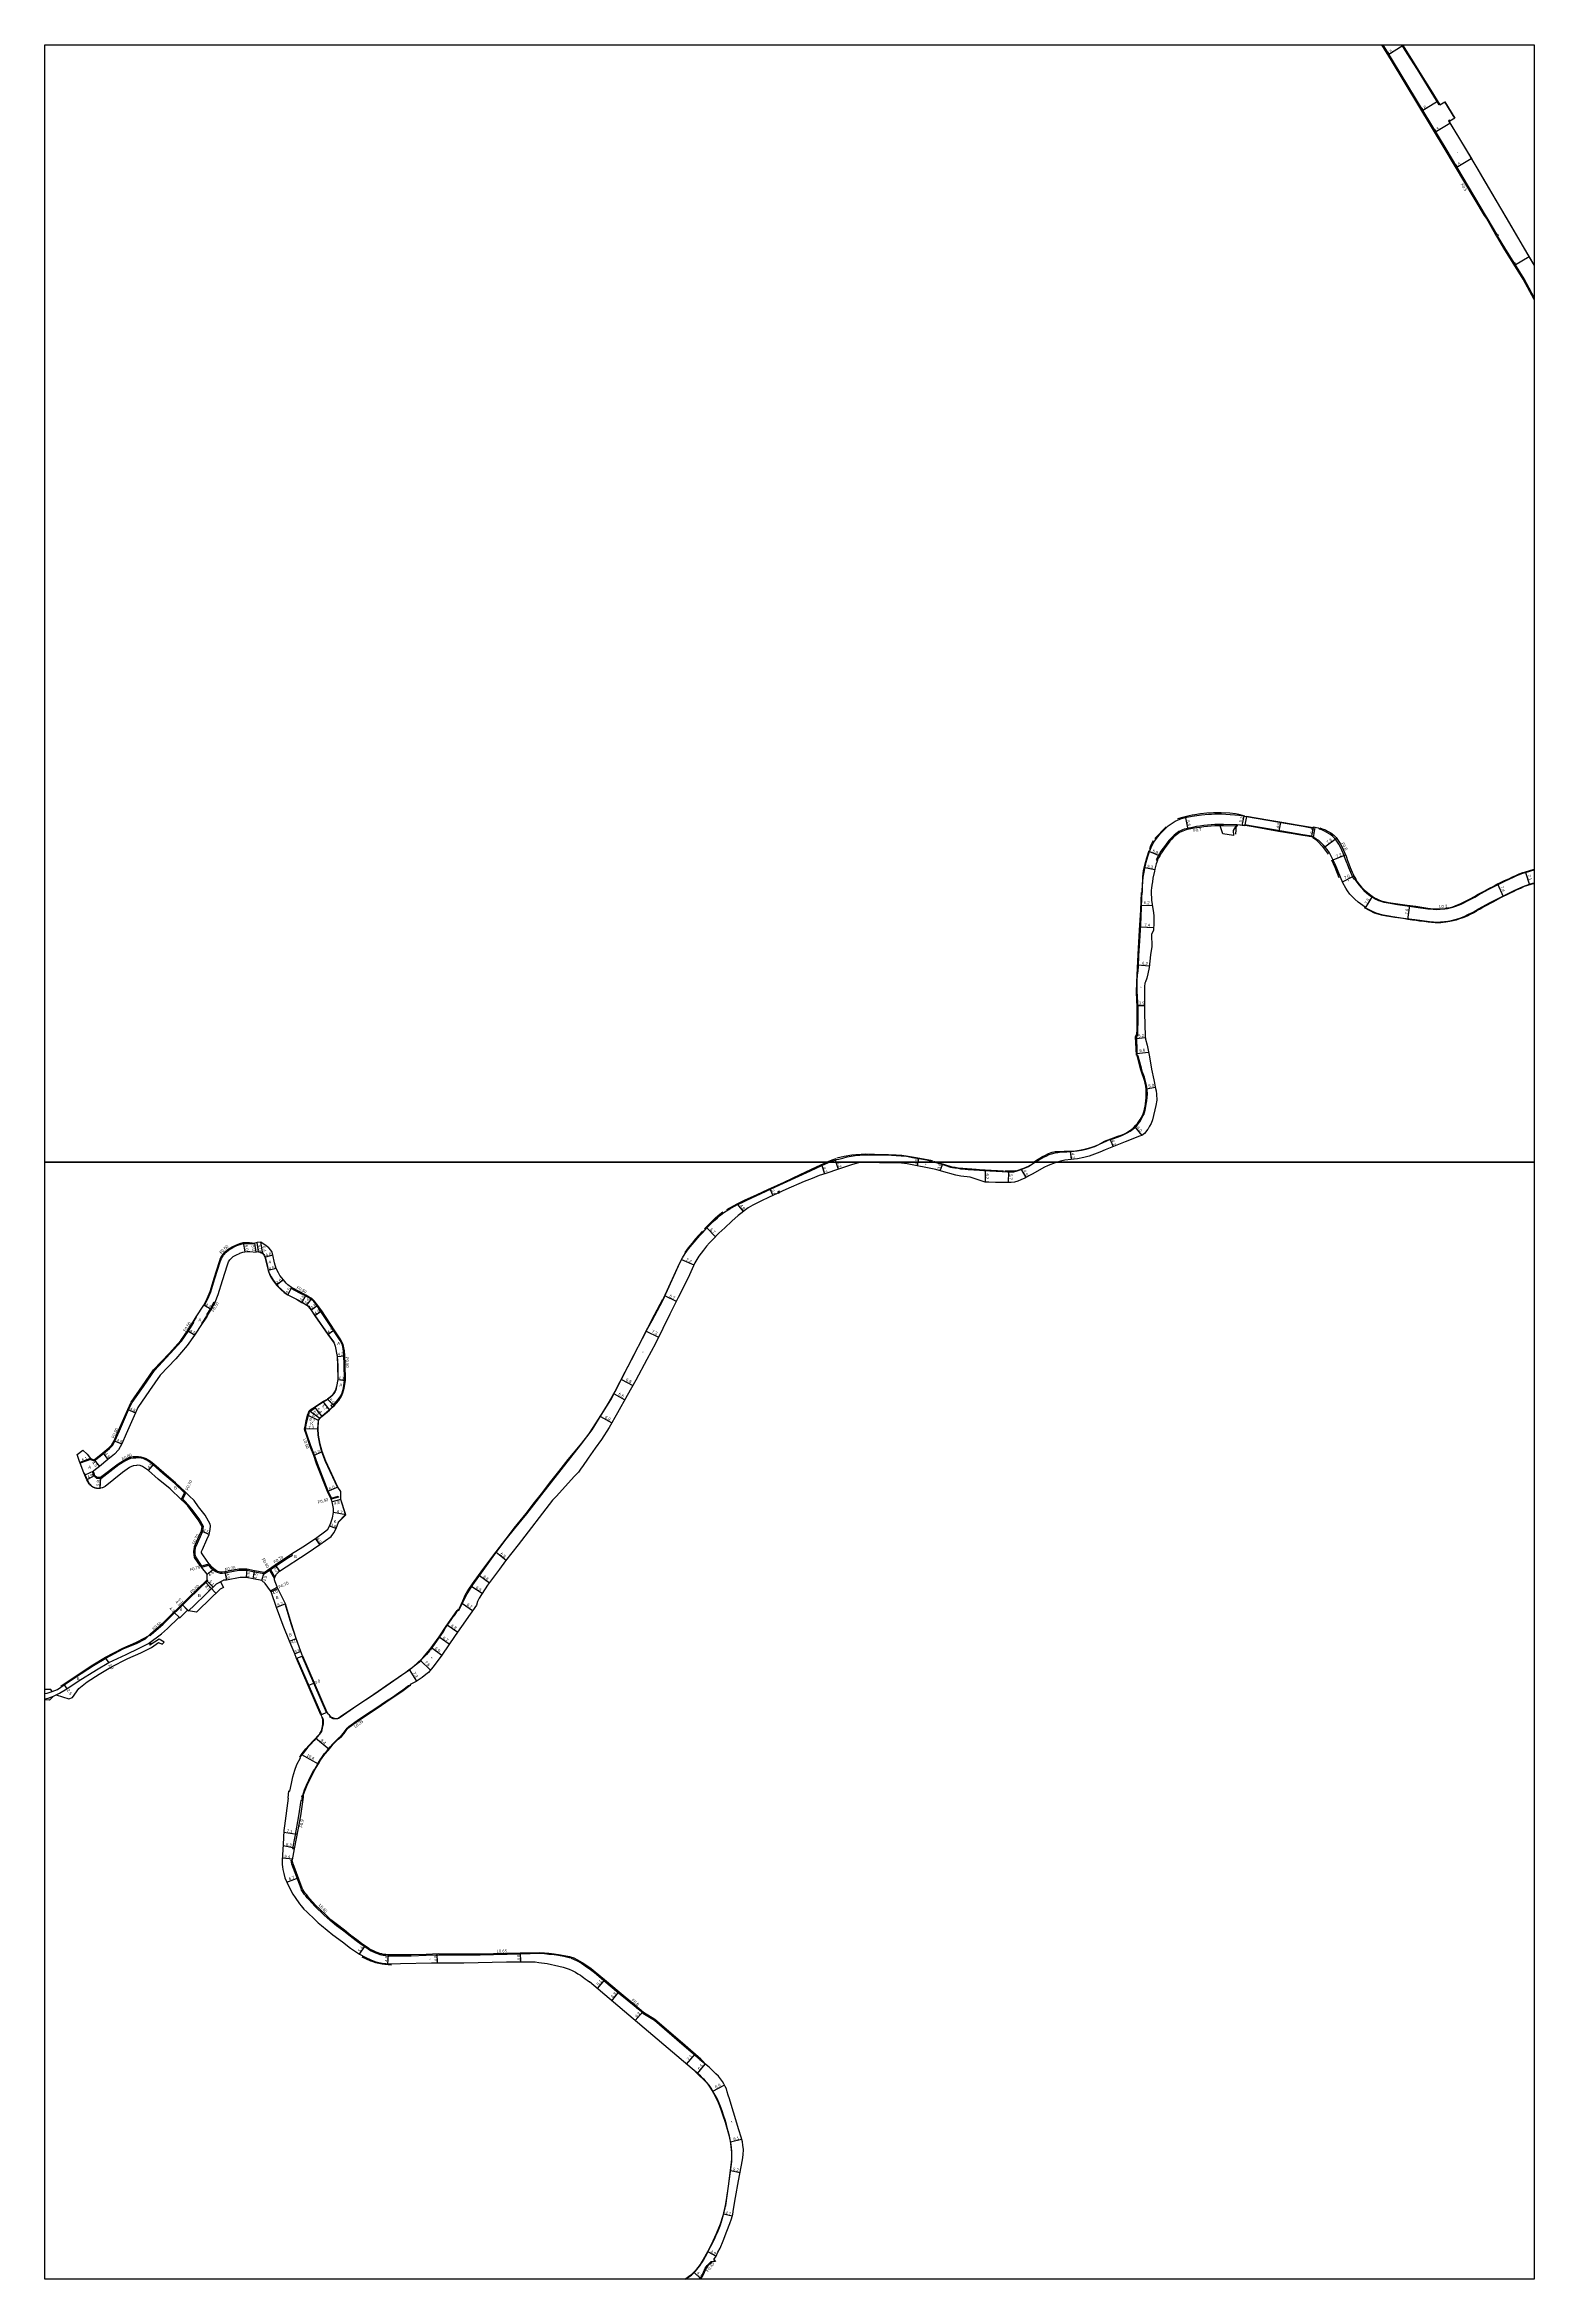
# Model space of a CAD drawing. Header units: metres. Extents: x -24000 to -20800, y -105000 to -102000.
# Drawn here: x -24000 to -23200, y -105000 to -103800 of the extents above; entities that cross this region are included whole.
import ezdxf

# ---------------------------------------------------------------- set-up
doc = ezdxf.new("R2010")
doc.units = ezdxf.units.M
doc.header["$LTSCALE"] = 2.5
for name, color, linetype in [('その他', 7, 'Continuous'), ('側溝・桝', 7, 'Continuous'), ('図郭', 7, 'Continuous'), ('幅員', 7, 'Continuous'), ('歩道・分離帯・安全施設', 7, 'Continuous'), ('舗装', 7, 'Continuous'), ('道路', 7, 'Continuous')]:
    doc.layers.add(name, color=color, linetype=linetype)
doc.styles.get("Standard").update_dxf_attribs({"font": ''})
doc.styles.add('YOKO_DECO', font='')
doc.styles.get('Standard').set_extended_font_data('@MS PGothic')
doc.styles.get('YOKO_DECO').set_extended_font_data('MS PGothic')

msp = doc.modelspace()

# ---------------------------------------------------------------- linework, layer by layer
at = {"layer": 'その他'}
for points in [[(-23905.5, -104625.5), (-23904, -104628.5), (-23905.7, -104629.4), (-23917.2, -104640.4), (-23918.5, -104641.8), (-23922.7, -104641.1)], [(-23993.9, -104686.2), (-23987.1, -104688.2), (-23985, -104687.5), (-23981.6, -104682.8), (-23977.1, -104679.2), (-23970.8, -104675.1), (-23964.4, -104671.3), (-23955.4, -104666.6), (-23948.4, -104663.5), (-23942.7, -104660.7), (-23938.8, -104658.1), (-23936.9, -104658.9), (-23935.9, -104657.9), (-23938.6, -104656.2), (-23943.5, -104659.5), (-23942.9, -104657.5)], [(-23990.9, -104681.7), (-23991.2, -104681.3), (-23989.8, -104680.4), (-23983.7, -104676.2), (-23974.1, -104670), (-23967.4, -104665.9), (-23958, -104661.1), (-23951, -104658), (-23946.2, -104655.6), (-23943.8, -104654.1)], [(-23995.9, -104684.4), (-23996.7, -104683.2), (-24000, -104683.2)], [(-23995.2, -104686.9), (-23997.4, -104689), (-23999, -104688.8), (-24000, -104689)]]:
    msp.add_lwpolyline(points, dxfattribs=at)
at = {"layer": '側溝・桝'}
for points in [[(-23220.1, -103901.8), (-23225.3, -103892.9), (-23226.2, -103891.5), (-23247.4, -103856), (-23276.2, -103808.3), (-23281.2, -103800)], [(-23200, -103935.8), (-23205.4, -103925.8), (-23215.8, -103909), (-23219.7, -103902.6)], [(-23359.6, -104219), (-23366.9, -104218.7), (-23369, -104218.7), (-23371.5, -104218.8), (-23373.6, -104219), (-23375.6, -104219.1), (-23377.5, -104219.3), (-23379.6, -104219.6), (-23381.5, -104219.9), (-23383.6, -104220.3), (-23385.6, -104220.7), (-23387, -104221), (-23388, -104221.3), (-23389, -104221.6), (-23390, -104222.1), (-23390.9, -104222.6), (-23391.8, -104223.2), (-23392.6, -104223.8), (-23393.4, -104224.4), (-23394.1, -104225.2), (-23395.2, -104226.2), (-23396.2, -104227.3), (-23397.8, -104229.3), (-23399.3, -104231.4), (-23400.5, -104233.1), (-23401.3, -104234.4), (-23401.8, -104235.2), (-23402.4, -104236.3), (-23403.1, -104237.7), (-23402.5, -104238)], [(-23360.3, -104219.6), (-23366.9, -104219.4), (-23368.7, -104219.4)], [(-23297, -104247.7), (-23297.4, -104247), (-23297.9, -104246.1), (-23298.6, -104244.6), (-23299.6, -104242.1), (-23300.4, -104240.1), (-23300.7, -104239.3), (-23301.1, -104238.4), (-23301.9, -104236.1), (-23302.6, -104234.1), (-23303.3, -104232.5), (-23304, -104230.9), (-23304.9, -104229.3), (-23306, -104227.8), (-23307.1, -104226.3), (-23308.3, -104225.1), (-23309.8, -104223.9), (-23311.4, -104223), (-23312.6, -104222.4), (-23314.2, -104221.7), (-23315.4, -104221.3), (-23315.3, -104220.9)], [(-23296.3, -104248.3), (-23295.3, -104249.8), (-23294.1, -104251.4), (-23293, -104252.6), (-23291.5, -104254.2), (-23288.9, -104256.5), (-23287.3, -104257.6), (-23286, -104258.3), (-23285.1, -104258.8), (-23283.6, -104259.5), (-23282.4, -104260), (-23280.8, -104260.4), (-23278.4, -104260.9), (-23273.4, -104261.7), (-23268.2, -104262.4), (-23263.6, -104263.1), (-23257.2, -104264), (-23254.4, -104264.3), (-23252.6, -104264.4), (-23250.5, -104264.3), (-23248, -104264.1), (-23246.6, -104263.9), (-23245.2, -104263.6), (-23243.7, -104263.2), (-23242.1, -104262.7), (-23240.2, -104261.9), (-23239.2, -104261.5), (-23234.4, -104259), (-23232, -104257.7), (-23229.9, -104256.5), (-23226.8, -104254.8), (-23224, -104253.3), (-23221.6, -104252.1), (-23220.2, -104251.3), (-23217.6, -104250), (-23215.9, -104249.2), (-23213.2, -104248), (-23211.6, -104247.2), (-23209.8, -104246.4), (-23207.9, -104245.6), (-23206.1, -104244.9), (-23204.7, -104244.5), (-23200, -104243.1)], [(-23914.2, -104477.1), (-23912.3, -104473.5), (-23910.7, -104469.8), (-23908.6, -104462.5), (-23905.8, -104453.6), (-23905.1, -104451.9), (-23904.2, -104450.3), (-23903.9, -104450), (-23902.6, -104448.5), (-23901.1, -104447.2), (-23899, -104445.9), (-23896.8, -104444.9), (-23894.4, -104444.1), (-23893.4, -104443.8), (-23890.1, -104443.8), (-23887.1, -104444)], [(-23887.1, -104444), (-23887.2, -104443.5)], [(-23867.6, -104467.9), (-23867.4, -104467.4)], [(-23840.3, -104497.8), (-23841.4, -104495.8), (-23844.9, -104490.5), (-23851.7, -104480.2), (-23853.7, -104477.3), (-23855.5, -104474.9), (-23856.8, -104473.7), (-23858.1, -104473), (-23859.9, -104471.9), (-23862.9, -104470.4), (-23867.6, -104467.9)], [(-23914.2, -104477.1), (-23914.6, -104476.8)], [(-23913, -104482.1), (-23911, -104478.9), (-23908.9, -104475.1)], [(-23913, -104482.1), (-23912.6, -104482.4)], [(-23908.9, -104475.1), (-23908.5, -104475.3)], [(-23953.1, -104529.2), (-23947, -104520.5), (-23941.1, -104511.9), (-23932.6, -104502.9), (-23926.5, -104496.2), (-23922.9, -104491), (-23919.9, -104486.1)], [(-23919.9, -104486.1), (-23920.3, -104485.8)], [(-23844.9, -104530.6), (-23842.5, -104527.8), (-23841, -104525.5), (-23840.3, -104523.9), (-23839.6, -104521.4), (-23838.9, -104517.4), (-23839.2, -104508.4), (-23839.3, -104504.2), (-23839.5, -104501.5)], [(-23839.5, -104501.5), (-23839.9, -104499), (-23840.3, -104497.8)], [(-23955, -104533.1), (-23953.1, -104529.2)], [(-23854.8, -104532), (-23855, -104531.8), (-23855.1, -104531.7)], [(-23973.4, -104560.5), (-23968.5, -104556.6), (-23965.2, -104553.9), (-23963.5, -104552.2), (-23962.3, -104549.9), (-23959.9, -104544.3), (-23955, -104533.1)], [(-23845.9, -104580.5), (-23847.7, -104576.7), (-23853.5, -104561.9), (-23855.1, -104557.4), (-23857, -104552.5), (-23859.2, -104546.1), (-23859.7, -104544.6), (-23859.9, -104543.4), (-23859.5, -104541.1), (-23859.1, -104539), (-23858.4, -104536.1), (-23858, -104534.9), (-23857.7, -104534.2), (-23857.6, -104534), (-23856.5, -104533.2), (-23854.8, -104532)], [(-23975.4, -104559.3), (-23975.9, -104559.4), (-23981.1, -104561.3)], [(-23975.4, -104559.8), (-23980.9, -104561.8)], [(-23975.4, -104559.8), (-23973.4, -104560.5)], [(-23924.9, -104577.6), (-23930.1, -104572.6), (-23936.5, -104567.3), (-23941.7, -104562.7), (-23943.4, -104561.4), (-23945.2, -104560.2), (-23945.7, -104560), (-23947.2, -104559.3), (-23948.2, -104559.1), (-23949.7, -104558.9), (-23951, -104559), (-23952.4, -104559), (-23953.9, -104559.2), (-23955.2, -104559.8), (-23956.9, -104560.7), (-23960.2, -104562.7), (-23969.9, -104570.1), (-23970.5, -104570.1), (-23970.6, -104570.1), (-23970.7, -104570.1), (-23971.6, -104570), (-23972, -104569.9), (-23972.6, -104569.5), (-23973.3, -104568.9), (-23973.5, -104568.6), (-23973.9, -104567.8), (-23974, -104567.5), (-23974.2, -104566.8), (-23974.3, -104566.2)], [(-23974.3, -104566.2), (-23973.7, -104566.1)], [(-23926.7, -104581.3), (-23926.4, -104580.6), (-23924.9, -104577.6), (-23924.6, -104577.1)], [(-23925.8, -104581.1), (-23924.3, -104578.1), (-23924, -104577.6)], [(-23846.4, -104580.7), (-23845.9, -104580.5), (-23842.3, -104579.5), (-23842.2, -104579.9), (-23846.2, -104581)], [(-23914.8, -104595.8), (-23917, -104591.7), (-23920.3, -104587.4), (-23922.7, -104584.2), (-23925, -104581.9), (-23925.8, -104581.1)], [(-23915.6, -104616.8), (-23915.8, -104616.6), (-23918.8, -104612.1), (-23919.1, -104610.9), (-23919.2, -104609.5), (-23919.2, -104608.9), (-23919, -104607.1), (-23918.8, -104606.6), (-23916.4, -104601.1), (-23915.1, -104598.3), (-23914.9, -104596.9), (-23914.8, -104595.8)], [(-23916.4, -104617), (-23915.6, -104616.8), (-23912.4, -104615.9), (-23911.7, -104615.7)], [(-23882.1, -104621.2), (-23879.2, -104619.2), (-23878.7, -104618.9), (-23875.8, -104616.9), (-23869, -104612.4)], [(-23869, -104612.4), (-23867, -104611.1)], [(-23867, -104611.1), (-23867.4, -104610.5)], [(-23943.8, -104654.1), (-23943.4, -104654.4), (-23942.8, -104653.8), (-23936.3, -104648.2), (-23922.8, -104634.7), (-23912.4, -104624.7), (-23912.8, -104624.3)], [(-23915.8, -104617.6), (-23915.1, -104617.4), (-23911.9, -104616.5), (-23911.2, -104616.3)], [(-23882.1, -104621.2), (-23887.4, -104620.2), (-23891.5, -104619.4), (-23895.8, -104619.3), (-23903.2, -104620.8), (-23904.5, -104621), (-23905.6, -104620.9), (-23907.2, -104620.5), (-23908.1, -104620.1), (-23909.6, -104619.1), (-23910.7, -104618.1), (-23910.8, -104618), (-23911.9, -104616.5)], [(-23879.2, -104619.2), (-23876.5, -104623.8)], [(-23878.7, -104618.9), (-23876.4, -104622.9)], [(-23878.8, -104630.2), (-23875.1, -104628.4)], [(-23878.4, -104630.8), (-23874.8, -104629.1)], [(-23861.4, -104740.2), (-23860.4, -104737.2), (-23859.4, -104734.6), (-23858.2, -104732), (-23857, -104729.6), (-23855.6, -104727), (-23855, -104726), (-23853.2, -104722.9), (-23852.1, -104721.1), (-23851.2, -104719.8), (-23849.7, -104717.7), (-23848.1, -104715.8), (-23846.7, -104714.1), (-23845.3, -104712.5), (-23843.6, -104710.8), (-23842.1, -104709.3), (-23840.7, -104708.1), (-23839.5, -104706.7), (-23837.5, -104704.1), (-23836.7, -104703.2), (-23832.2, -104700), (-23827.1, -104696.5), (-23821.7, -104693), (-23816.9, -104689.8), (-23813.2, -104687.3), (-23810, -104685.1), (-23807.7, -104683.5), (-23804.6, -104681.2), (-23803.6, -104680.7)], [(-23861.8, -104741), (-23862.1, -104743), (-23862.4, -104742.9), (-23863.7, -104751.1), (-23865.6, -104762.2), (-23866.9, -104768.7), (-23866, -104768.8)], [(-23717.3, -104827.6), (-23718.3, -104827.3), (-23721.2, -104826.7), (-23724.1, -104826.2), (-23726.4, -104825.8), (-23729.3, -104825.5), (-23731.6, -104825.3), (-23734.1, -104825.1), (-23744.5, -104825.4), (-23766.2, -104825.9), (-23777, -104826), (-23788.3, -104826), (-23795.2, -104826.2), (-23803.1, -104826.4), (-23812, -104826.4), (-23815.4, -104826.4), (-23816.7, -104826.3), (-23818.3, -104826.1), (-23819.2, -104825.9), (-23819.8, -104825.8), (-23821.1, -104825.3), (-23822.2, -104824.9), (-23823.8, -104824.2), (-23825, -104823.6), (-23826.2, -104822.8), (-23827.6, -104821.9), (-23830.1, -104820.2), (-23832.7, -104818.2), (-23835.9, -104815.8), (-23839.4, -104813), (-23843.2, -104810.2), (-23846.7, -104807.4), (-23849.9, -104804.4), (-23854.9, -104799.6), (-23858.1, -104796.1), (-23859, -104795.1), (-23859.8, -104794), (-23860.6, -104793.1), (-23861.5, -104791.8), (-23862, -104791), (-23862.3, -104790.1), (-23867.2, -104777.1), (-23867.7, -104775), (-23867.1, -104774.8)], [(-23717.1, -104827), (-23717.3, -104827.6), (-23716, -104828), (-23714.1, -104828.9), (-23711.7, -104830.3), (-23709.7, -104831.6), (-23706.8, -104833.6), (-23704.7, -104835.3), (-23699.8, -104839.5), (-23691.8, -104846.1), (-23683.4, -104853), (-23681.1, -104854.9), (-23678.7, -104857.1), (-23672.5, -104860.8), (-23657.8, -104873.5), (-23648, -104882)], [(-23648.7, -105000), (-23647.5, -104998.7), (-23646.5, -104997), (-23645.3, -104994), (-23644.2, -104992.5), (-23642, -104990.4), (-23640, -104990.1)]]:
    msp.add_lwpolyline(points, dxfattribs=at)
for points in [[(-23220.6, -103902.1), (-23219.9, -103901.7), (-23219.4, -103902.5), (-23220.1, -103902.9)], [(-23295.9, -104248.1), (-23296.6, -104248.5), (-23297, -104247.7), (-23296.3, -104247.3)], [(-23605.2, -104416.3), (-23605.5, -104415.7), (-23606.3, -104416), (-23606, -104416.7)], [(-23845.5, -104531.7), (-23846.3, -104530.8), (-23845.4, -104530), (-23844.9, -104530.6), (-23844.6, -104530.9)], [(-23861.1, -104740.2), (-23861.1, -104741), (-23861.9, -104741), (-23861.8, -104740.2)]]:
    msp.add_lwpolyline(points, close=True, dxfattribs=at)
at = {"layer": '図郭'}
for points in [[(-24000, -103800), (-23200, -103800), (-23200, -104400), (-24000, -104400)], [(-24000, -104400), (-23200, -104400), (-23200, -105000), (-24000, -105000)]]:
    msp.add_lwpolyline(points, close=True, dxfattribs=at)
at = {"layer": '幅員'}
for points in [[(-23278.6, -103805.4), (-23270.5, -103800.3)], [(-23260.4, -103835.5), (-23252, -103830.4)], [(-23253.4, -103847), (-23245.3, -103842.1)], [(-23242, -103866), (-23233.9, -103861.1)], [(-23210.6, -103918.4), (-23202.8, -103913.8)], [(-23387.4, -104215.1), (-23386, -104221.4)], [(-23356.9, -104219.3), (-23355.8, -104214.2)], [(-23337, -104222.1), (-23336.2, -104217.7)], [(-23318.6, -104225.7), (-23317.7, -104220.3)], [(-23312.5, -104230.8), (-23306.3, -104226.1)], [(-23409.1, -104241.9), (-23403.8, -104243)], [(-23406.6, -104233.3), (-23401.2, -104235.5)], [(-23308.1, -104237.7), (-23301.4, -104235.1)], [(-23303.1, -104249.6), (-23296.8, -104246.4)], [(-23219.7, -104250.7), (-23216.7, -104257.4)], [(-23204.7, -104244.5), (-23202.5, -104251.2)], [(-23411.2, -104262), (-23405.1, -104262.2)], [(-23290.8, -104263.8), (-23286.9, -104257.4)], [(-23267.9, -104269.8), (-23266.8, -104262.3)], [(-23411.9, -104273.7), (-23404.4, -104274)], [(-23413, -104294.1), (-23406.8, -104294.7)], [(-23413.3, -104316), (-23409.4, -104316)], [(-23414, -104333.7), (-23408.9, -104333.2)], [(-23413.7, -104341.8), (-23407.2, -104341)], [(-23408.5, -104360.7), (-23403.5, -104359.9)], [(-23427.7, -104387.9), (-23426.2, -104391.8)], [(-23414.7, -104381), (-23410.8, -104385.7)], [(-23575.5, -104399), (-23573.9, -104403.9)], [(-23531.3, -104402.1), (-23530.5, -104398.1)], [(-23449.2, -104394.4), (-23448.7, -104398.6)], [(-23582.7, -104401.9), (-23581.2, -104406.4)], [(-23519, -104404.7), (-23517.9, -104401.3)], [(-23494.9, -104404.4), (-23495, -104410.8)], [(-23482.4, -104405.3), (-23482.5, -104411)], [(-23475.5, -104404), (-23473.1, -104408.4)], [(-23627.9, -104422.9), (-23624.8, -104426.6)], [(-23610.4, -104414.7), (-23608.9, -104418)], [(-23644.4, -104435.4), (-23639.7, -104440.1)], [(-23893.4, -104443.3), (-23892.5, -104448.2)], [(-23886.5, -104448.5), (-23887.2, -104443.5)], [(-23885.1, -104448.3), (-23885.8, -104443.3)], [(-23882.8, -104449.4), (-23883.9, -104443.1)], [(-23881.8, -104451.1), (-23877.4, -104449.9)], [(-23875.7, -104457.2), (-23880, -104458.3)], [(-23658, -104452.4), (-23651.4, -104455.3)], [(-23871.8, -104463.3), (-23875.5, -104466.1)], [(-23867.4, -104467.4), (-23869.5, -104471.4)], [(-23859.7, -104471.5), (-23861.9, -104475.4)], [(-23666.8, -104471.9), (-23660.8, -104474.8)], [(-23910.6, -104479.2), (-23914.6, -104476.8)], [(-23859.3, -104476.9), (-23856.5, -104473.3)], [(-23853.3, -104477), (-23856.9, -104479.6)], [(-23851.2, -104480), (-23855, -104482.6)], [(-23919.5, -104493), (-23923.3, -104490.7)], [(-23848, -104492.6), (-23844.5, -104490.2)], [(-23676.9, -104490.9), (-23670.3, -104494.1)], [(-23843, -104504.4), (-23838.8, -104504.1)], [(-23842.6, -104516.8), (-23838.4, -104517.4)], [(-23690.2, -104516.8), (-23684.2, -104520.1)], [(-23855.1, -104531.7), (-23851.1, -104536.6)], [(-23850.6, -104528.7), (-23847.1, -104533.2)], [(-23848.1, -104527.4), (-23844.6, -104530.9)], [(-23694.2, -104524.5), (-23688.5, -104527.7)], [(-23955.4, -104532.9), (-23951.3, -104534.7)], [(-23853.1, -104543.3), (-23860.4, -104543.4)], [(-23852.9, -104538.9), (-23858.9, -104535.9)], [(-23852.3, -104537.7), (-23857.9, -104533.7)], [(-23701.5, -104536.7), (-23695.5, -104540.1)], [(-23962.7, -104549.7), (-23958.6, -104551.4)], [(-23855.5, -104557.6), (-23850.9, -104555.5)], [(-23975.4, -104559.3), (-23981.1, -104561.3)], [(-23973.5, -104560), (-23970.6, -104563.5)], [(-23968.8, -104556.2), (-23966, -104559.7)], [(-23944.3, -104565.7), (-23941.3, -104562.3)], [(-23973, -104568.3), (-23977.3, -104570.6)], [(-23970.1, -104569.5), (-23970.4, -104575.3)], [(-23842.6, -104574.7), (-23848.1, -104576.9)], [(-23840.9, -104581.3), (-23845.6, -104582.5)], [(-23838.3, -104589.4), (-23844.9, -104588.3)], [(-23915.8, -104598.1), (-23911.7, -104600)], [(-23852.2, -104605.4), (-23854.5, -104602.1)], [(-23843.5, -104596.9), (-23847, -104595.5)], [(-23757.5, -104609.6), (-23752.2, -104613.8)], [(-23912.7, -104621.3), (-23909.2, -104618.5)], [(-23903.3, -104620.1), (-23902.4, -104624.6)], [(-23891.4, -104618.7), (-23891.8, -104623.2)], [(-23888.1, -104623.9), (-23887.3, -104619.5)], [(-23883.3, -104624.8), (-23882.2, -104620.5)], [(-23876.2, -104616.3), (-23873.9, -104619.8)], [(-23770.6, -104627.9), (-23765, -104631.6)], [(-23766.5, -104622), (-23761.2, -104626)], [(-23878.4, -104630.8), (-23874.8, -104629.1)], [(-23870.7, -104637.3), (-23875.5, -104639.3)], [(-23775.6, -104637), (-23770.2, -104640.8)], [(-23927.5, -104644.8), (-23930.6, -104641.7)], [(-23783.8, -104648.5), (-23778.2, -104652.4)], [(-23868.6, -104657.3), (-23864.9, -104655.8)], [(-23862.4, -104662.9), (-23865.6, -104664.2)], [(-23792.3, -104660.7), (-23786.8, -104664.8)], [(-23788.2, -104655), (-23782.7, -104658.8)], [(-23965.6, -104668.8), (-23967.2, -104666.4)], [(-23804.2, -104672.6), (-23800.3, -104678.8)], [(-23798.3, -104667.6), (-23792.8, -104672.9)], [(-23989.5, -104680.8), (-23988.1, -104682.9)], [(-23858.2, -104681), (-23855.5, -104679.8)], [(-23854.5, -104709.3), (-23847.3, -104715.4)], [(-23862, -104718.1), (-23853.1, -104723.2)], [(-23871.5, -104759.8), (-23864.5, -104761)], [(-23872, -104767.1), (-23865.9, -104768.3)], [(-23872.3, -104773.7), (-23866.9, -104774.2)], [(-23870, -104786.7), (-23863.8, -104784.4)], [(-23830.9, -104825.4), (-23827.8, -104821)], [(-23815.8, -104830.5), (-23815.3, -104825.7)], [(-23789.1, -104830.1), (-23789.3, -104825.3)], [(-23744.3, -104829.5), (-23744.4, -104824.7)], [(-23703.2, -104843.8), (-23699.2, -104839.2)], [(-23695.5, -104850.4), (-23691.5, -104845.5)], [(-23682.9, -104861), (-23678.7, -104856.3)], [(-23655.3, -104884.4), (-23650.6, -104879.1)], [(-23649.4, -104889.4), (-23645.3, -104884.4)], [(-23641.1, -104898.9), (-23635, -104895.7)], [(-23631.7, -104926.1), (-23625.7, -104924.8)], [(-23631.6, -104941.5), (-23626.5, -104942.6)], [(-23635.4, -104964.9), (-23630.8, -104966)], [(-23643.7, -104985.2), (-23639.4, -104987.5)], [(-23651.2, -104996.3), (-23647.8, -104999.6)]]:
    msp.add_lwpolyline(points, dxfattribs=at)
at = {"layer": '幅員', "flags": 128}
for points in [[(-23913.9, -104625.4), (-23908, -104631.5)], [(-23913.1, -104624.7), (-23909.6, -104628.3)], [(-23922.7, -104641.1), (-23926.3, -104637.5)], [(-23923.3, -104640.6), (-23926.3, -104637.5)]]:
    msp.add_lwpolyline(points, dxfattribs=at)
at = {"layer": '歩道・分離帯・安全施設'}
for points in [[(-23251.1, -103832.3), (-23255.4, -103825.3), (-23262.8, -103813.4), (-23268.2, -103804.8), (-23271.1, -103800)], [(-23242.6, -103839.4), (-23248, -103830.6)], [(-23200, -103918.3), (-23205.8, -103908.5), (-23218, -103887.8), (-23230.7, -103866.2), (-23238.4, -103853.3), (-23245.8, -103841.1)], [(-23355.4, -104214.2), (-23358.6, -104213.4), (-23360.4, -104213.1), (-23363.6, -104212.7), (-23368.2, -104212.5), (-23372.3, -104212.5), (-23375.8, -104212.7), (-23379.3, -104213.1), (-23382.4, -104213.6), (-23383.8, -104213.8), (-23385.3, -104214.1), (-23388.9, -104215), (-23391.6, -104215.7)], [(-23360.3, -104223.9), (-23360, -104219.1)], [(-23359.9, -104218.8), (-23355.5, -104219.2)], [(-23355.3, -104219.2), (-23351, -104219.9), (-23337.3, -104222.3), (-23324, -104224.5), (-23319.9, -104225.2)], [(-23354.6, -104214.4), (-23343.1, -104216.3), (-23333.5, -104217.9), (-23324, -104219.6), (-23318.8, -104220.4)], [(-23404.7, -104227.5), (-23406.1, -104230.3), (-23406.7, -104232.1)], [(-23397.8, -104220.1), (-23403.8, -104226.2)], [(-23319.1, -104225.6), (-23317.4, -104226.9), (-23316.1, -104228.1), (-23314, -104230.4), (-23310.7, -104234.7)], [(-23407, -104232.9), (-23408.3, -104236.8), (-23408.8, -104238.8), (-23410.1, -104243.7), (-23410.4, -104246.9), (-23410.5, -104248.6), (-23410.6, -104251), (-23410.7, -104254.6), (-23411.1, -104262.8), (-23411.4, -104268.7), (-23411.9, -104278.6), (-23412.5, -104289.3), (-23412.7, -104294.8), (-23413, -104297.5), (-23413.2, -104299.5), (-23413.4, -104302.6), (-23413.5, -104304.4), (-23413.5, -104305.6), (-23413.4, -104307.9), (-23413.2, -104311.5), (-23413, -104316.6), (-23412.9, -104321.9), (-23413.1, -104331.9), (-23413.7, -104332.6), (-23413.5, -104340.8), (-23413.4, -104343.1)], [(-23309, -104237.8), (-23307.1, -104241.6), (-23304.9, -104247.3)], [(-23291, -104263.3), (-23289.3, -104264.2), (-23287.5, -104265.1), (-23285.1, -104266.2), (-23283.3, -104266.8), (-23281.2, -104267.3), (-23278, -104267.8), (-23276.1, -104268.1), (-23270.2, -104269), (-23264.2, -104269.8), (-23256.3, -104270.9), (-23254.2, -104271.1), (-23252.3, -104271.2), (-23250.3, -104271.1), (-23248.3, -104270.9), (-23246.4, -104270.7), (-23244.4, -104270.3), (-23242.5, -104269.8), (-23240, -104269), (-23237.7, -104268.1), (-23235.3, -104267), (-23232.9, -104265.8), (-23229.9, -104264.1), (-23224, -104260.8), (-23218, -104257.7), (-23210.5, -104254), (-23207.2, -104252.6), (-23205.1, -104251.7), (-23202.1, -104250.6), (-23200, -104250)], [(-23468.9, -104400), (-23467.9, -104399.3), (-23464.2, -104397.1), (-23462.9, -104396.5), (-23460.9, -104395.5), (-23459, -104394.8), (-23457.3, -104394.4), (-23455.9, -104394.3), (-23454.3, -104394.3), (-23452.5, -104394.2), (-23450.4, -104394.2), (-23447.8, -104394.1), (-23446.4, -104394), (-23444.2, -104393.7), (-23442.4, -104393.3), (-23440.8, -104393), (-23438.1, -104392.2), (-23436.6, -104391.7), (-23435.6, -104391.4), (-23434.3, -104390.8), (-23432.7, -104389.8), (-23430.9, -104388.8), (-23427.4, -104387.5), (-23426, -104387), (-23423.6, -104386.2), (-23421.9, -104385.6), (-23420.4, -104385), (-23419.1, -104384.3), (-23417.8, -104383.5), (-23416.4, -104382.6), (-23415.2, -104381.6), (-23414, -104380.3), (-23413.1, -104379.3), (-23412.4, -104378.3), (-23411.7, -104377.2), (-23410.9, -104375.9), (-23410.4, -104374.9), (-23410.1, -104374.1), (-23409.5, -104372.5), (-23409.3, -104371.5), (-23409, -104370.2), (-23408.8, -104368.8), (-23408.5, -104365.5), (-23408.4, -104364), (-23408.4, -104362.2), (-23408.5, -104361), (-23408.6, -104359.3), (-23409, -104357.6), (-23409.3, -104356.3), (-23410.9, -104351.6), (-23411.3, -104350.5), (-23411.6, -104349.3), (-23412.2, -104347), (-23412.6, -104345.6), (-23413.1, -104343.4)], [(-23579.8, -104400), (-23585.6, -104402.7), (-23594.5, -104406.9), (-23603, -104411), (-23611.8, -104415), (-23617.6, -104417.6), (-23624.3, -104420.7), (-23628.2, -104422.6), (-23633.9, -104425.7)], [(-23575.1, -104398.3), (-23576.8, -104398.9), (-23578.1, -104399.3), (-23579.5, -104399.9), (-23579.8, -104400)], [(-23557.9, -104395.9), (-23559.3, -104395.8), (-23561.6, -104395.9), (-23564.4, -104396.1), (-23566.5, -104396.3), (-23570.6, -104397), (-23572.2, -104397.4), (-23574.5, -104398)], [(-23523.2, -104399.3), (-23528, -104398.4), (-23533, -104397.5), (-23537.4, -104396.8), (-23539.7, -104396.5), (-23542.7, -104396.4), (-23544.3, -104396.3), (-23546.8, -104396.2), (-23551.1, -104396.1), (-23557.6, -104395.8)], [(-23521.5, -104400), (-23522.4, -104399.7)], [(-23495.1, -104404.3), (-23498, -104404.2), (-23499.8, -104404.1), (-23507, -104403.5), (-23509.4, -104403.3), (-23511.1, -104403), (-23512.7, -104402.7), (-23516.5, -104401.6), (-23521.5, -104400)], [(-23469.5, -104400.4), (-23468.9, -104400)], [(-23485.1, -104404.9), (-23494.9, -104404.4)], [(-23478.5, -104404.8), (-23484.4, -104404.9)], [(-23478.2, -104404.8), (-23474.2, -104403.4), (-23471.7, -104402.2), (-23469.5, -104400.9)], [(-23645.6, -104435.9), (-23640.7, -104430.8), (-23639.9, -104430.1), (-23638.5, -104428.9), (-23637.5, -104428), (-23635.8, -104426.8)], [(-23646.8, -104437.1), (-23650.7, -104441.4), (-23652.3, -104443.5), (-23654.4, -104446.1), (-23656.2, -104448.6)], [(-23885.1, -104448.2), (-23884.6, -104448.2), (-23884.1, -104448.3), (-23883.7, -104448.5), (-23883.1, -104448.8), (-23882.7, -104449.3), (-23882.3, -104449.7), (-23882, -104450.2), (-23881.6, -104451.1), (-23880.6, -104455.3), (-23879.9, -104458.3), (-23879.2, -104460.1), (-23878.4, -104461.7), (-23877.3, -104463.4), (-23875.4, -104466), (-23874.7, -104466.8), (-23872.9, -104468.5), (-23871.2, -104469.9), (-23869.4, -104471.3), (-23864.7, -104473.6), (-23861.8, -104475.2), (-23859.2, -104476.8), (-23858.2, -104477.5), (-23856.8, -104479.5), (-23854.9, -104482.5), (-23847.9, -104492.5), (-23844.7, -104496.7)], [(-23659.2, -104454.6), (-23667.8, -104473.4)], [(-23918.6, -104483.3), (-23920.2, -104485.9)], [(-23915.6, -104486.7), (-23914.4, -104484.9), (-23913, -104482.6)], [(-23668.2, -104473.9), (-23674.1, -104484.9), (-23676.3, -104489.2), (-23679.1, -104494.7), (-23683.5, -104503.3), (-23688.5, -104512.9), (-23693.8, -104523.3), (-23696.9, -104528.7), (-23699.9, -104533.7), (-23707.3, -104545.1), (-23708.5, -104546.8), (-23712.5, -104551.8), (-23719.1, -104559.8), (-23724, -104566.2), (-23728.3, -104571.6), (-23733.4, -104578.2), (-23737.8, -104583.8), (-23741.6, -104588.7), (-23748, -104596.7), (-23752.4, -104602.4), (-23759.5, -104611.6), (-23764.9, -104618.9), (-23770.5, -104626.6), (-23772.4, -104629.4), (-23773, -104630.2), (-23774.1, -104632.4), (-23775.6, -104635.9), (-23777.4, -104639.7)], [(-23843, -104504.4), (-23842.9, -104504.4), (-23842.5, -104509.2), (-23842.5, -104516.8), (-23843.2, -104520.6), (-23843.7, -104522.6), (-23844.2, -104523.6), (-23845.7, -104525.6), (-23848, -104527.6), (-23850.5, -104528.9), (-23855, -104531.8)], [(-23842.7, -104574.7), (-23849.2, -104560.8), (-23851.1, -104555.6), (-23852.2, -104551.6), (-23853.1, -104546.7), (-23853.3, -104543.3), (-23853, -104538.9), (-23852.5, -104537.6), (-23851.2, -104536.5), (-23847.2, -104533.1), (-23845.6, -104531.6)], [(-23978.8, -104567), (-23977.2, -104570.6), (-23976.1, -104572.7), (-23975.8, -104573), (-23975.8, -104573), (-23974.8, -104574), (-23974.6, -104574.1), (-23974.5, -104574.2), (-23973.6, -104574.7), (-23972.8, -104574.9), (-23972.1, -104575.1), (-23971.4, -104575.1), (-23970.4, -104575.1)], [(-23842.3, -104593.4), (-23838.5, -104589.3), (-23841, -104581.3)], [(-23861.6, -104665.2), (-23862.5, -104662.9), (-23865, -104655.9), (-23867.6, -104648), (-23870.9, -104637.3)], [(-23792.8, -104662.1), (-23786.9, -104653.8), (-23785.9, -104652.3), (-23785.4, -104651.4), (-23784.8, -104650.1), (-23781.7, -104645.9), (-23780.6, -104644.2), (-23779.9, -104643.6), (-23777.5, -104640)], [(-23793.1, -104662.3), (-23795, -104664.4), (-23796.8, -104666.3), (-23797.9, -104667.4), (-23799.1, -104668.7), (-23800.2, -104669.7), (-23802.4, -104671.5), (-23804, -104672.8), (-23806, -104674.2), (-23814.3, -104679.9), (-23823.1, -104685.9), (-23832.3, -104692.1), (-23841.4, -104698.3), (-23842.2, -104698.8), (-23842.8, -104699), (-23843.4, -104699.1), (-23844.2, -104699.1), (-23845, -104699), (-23847.1, -104697.9)], [(-23850.9, -104698.2), (-23850.7, -104698.8), (-23850.5, -104699.5), (-23850.5, -104701.7), (-23850.9, -104704), (-23851.4, -104705.9), (-23852.6, -104707.5), (-23855.3, -104710.6), (-23857.4, -104712.9), (-23858.6, -104714.2), (-23861.2, -104717.5), (-23862.9, -104719.6)], [(-23829.7, -104826.8), (-23825, -104828.9), (-23823.7, -104829.4), (-23822.4, -104829.8), (-23819.6, -104830.4), (-23818.8, -104830.6), (-23817.4, -104830.8), (-23813.8, -104831.1)], [(-23650.5, -104888.6), (-23644.4, -104894.5), (-23643.1, -104896.3), (-23641.6, -104898.7), (-23640, -104901.6), (-23638.3, -104905.1), (-23637.1, -104908.2), (-23635.9, -104911.5), (-23634.6, -104915.7), (-23632.8, -104921.9), (-23632.2, -104924.2), (-23631.7, -104926.7), (-23631.4, -104929.3), (-23631.2, -104931.4), (-23631.1, -104933.5), (-23631.1, -104935.5), (-23631.6, -104940.1), (-23632.9, -104949.9), (-23633.8, -104956), (-23634.5, -104960.4), (-23635.8, -104965.9), (-23637.2, -104970.4), (-23639.3, -104975.6), (-23641.1, -104979.6), (-23643.1, -104983.7), (-23646.3, -104989.4), (-23647.9, -104992), (-23650.4, -104995.3), (-23651.8, -104996.6), (-23653, -104997.7), (-23654.2, -104998.6), (-23655.7, -104999.7), (-23656.1, -105000)], [(-23645.8, -104883.5), (-23647.7, -104881.8)]]:
    msp.add_lwpolyline(points, dxfattribs=at)
at = {"layer": '舗装'}
for points in [[(-23354.6, -104214.5), (-23355.4, -104219)], [(-23319.5, -104225.1), (-23318.7, -104220.7)], [(-23848.1, -104527.4), (-23844.6, -104530.9)], [(-23852.9, -104538.9), (-23858.9, -104535.9)], [(-23973.7, -104566.1), (-23978.4, -104568.2)], [(-23854.5, -104602.1), (-23852.2, -104605.4)]]:
    msp.add_lwpolyline(points, dxfattribs=at)
at = {"layer": '道路'}
for points in [[(-23200, -103936.8), (-23205.9, -103926), (-23216.3, -103909.2), (-23220.1, -103902.9), (-23220.6, -103902.1), (-23225.7, -103893.2), (-23226.7, -103891.8), (-23247.8, -103856.3), (-23276.7, -103808.5), (-23281.9, -103800)], [(-23270.7, -103800), (-23270.4, -103800.6), (-23265.9, -103807.7), (-23260.7, -103816.1), (-23255.6, -103824.4), (-23250.8, -103832.3)], [(-23250.8, -103832.3), (-23248, -103830.6)], [(-23248, -103830.6), (-23242.7, -103839.5)], [(-23245.3, -103841), (-23245.6, -103840.5), (-23246.1, -103840.8), (-23240.2, -103850.5), (-23233.6, -103861.5), (-23228.1, -103870.8), (-23222.3, -103880.8), (-23213.5, -103895.7), (-23202.7, -103914.1), (-23200, -103918.5)], [(-23242.7, -103839.5), (-23245.3, -103841)], [(-23367.2, -104223.7), (-23368.7, -104219.4), (-23369, -104219.4), (-23371.5, -104219.5), (-23373.5, -104219.6), (-23375.5, -104219.8), (-23377.5, -104220), (-23379.5, -104220.3), (-23381.4, -104220.6), (-23383.5, -104220.9), (-23385.4, -104221.3), (-23386.9, -104221.7), (-23387.8, -104221.9), (-23388.8, -104222.3), (-23389.7, -104222.7), (-23390.5, -104223.1), (-23391.4, -104223.7), (-23392.2, -104224.3), (-23392.9, -104224.9), (-23393.7, -104225.6), (-23394.7, -104226.7), (-23395.7, -104227.8), (-23397.2, -104229.7), (-23398.8, -104231.8), (-23399.9, -104233.5), (-23400.7, -104234.7), (-23401.2, -104235.5), (-23401.8, -104236.6), (-23402.5, -104238), (-23402.3, -104238.1), (-23403, -104239.9), (-23403.8, -104242.7), (-23404, -104243.9), (-23404.8, -104247.6), (-23405.1, -104249.5), (-23405.4, -104251.4), (-23405.6, -104252.9), (-23405.7, -104254), (-23405.8, -104256.1), (-23405.6, -104258.1), (-23405.5, -104259.4), (-23405.2, -104261.8), (-23404.8, -104264), (-23404.6, -104266), (-23404.4, -104267.9), (-23404.3, -104269.3), (-23404.4, -104271.5), (-23404.5, -104275.5), (-23405.5, -104277.8), (-23405.4, -104284.3), (-23406.2, -104288.7), (-23406.9, -104295.6), (-23407.5, -104299), (-23408.1, -104301.2), (-23408.9, -104303.2), (-23409.1, -104303.9), (-23409.4, -104305.7), (-23409.4, -104307.7), (-23409.4, -104317.2), (-23409.4, -104320.3), (-23409, -104332.3), (-23408.8, -104334), (-23407.9, -104337.2), (-23406.7, -104343.5), (-23405.6, -104350.1), (-23404.4, -104355.9), (-23403.4, -104360.6), (-23403.1, -104361.8), (-23402.9, -104363.5), (-23402.7, -104366.8), (-23403.3, -104369.7), (-23405.1, -104377.3), (-23405.8, -104379.3), (-23406.6, -104380.7), (-23407.4, -104382.1), (-23407.8, -104382.6), (-23408.6, -104383.8), (-23409.4, -104384.7), (-23410.8, -104385.7), (-23412.1, -104386.2), (-23419.8, -104389.1), (-23424.2, -104391), (-23430.5, -104393.5), (-23433.4, -104394.7), (-23436.2, -104395.8), (-23439, -104396.8), (-23442, -104397.6), (-23445.3, -104398.3), (-23448.7, -104398.6), (-23452.2, -104399.1), (-23454.5, -104399.6), (-23456, -104400)], [(-23410.9, -104255.2), (-23410.5, -104255.2), (-23410.5, -104254.9), (-23410.4, -104252.1), (-23410.2, -104249.3), (-23410, -104247.1), (-23409.5, -104244.4), (-23409.1, -104242.3), (-23408.5, -104239), (-23407.5, -104236), (-23406.8, -104233.8), (-23405.8, -104231.1), (-23404.9, -104229.1), (-23403.9, -104227.7), (-23402.2, -104225.3), (-23400.7, -104223.6), (-23399.7, -104222.5), (-23397.9, -104220.8), (-23396.6, -104219.5), (-23395.1, -104218.4), (-23392.9, -104216.9), (-23391.6, -104216.4), (-23389.4, -104215.5), (-23386.7, -104214.9), (-23383.7, -104214.2), (-23378.8, -104213.6), (-23375, -104213.3), (-23373.4, -104213.2), (-23371.5, -104213.1), (-23369.9, -104213.1), (-23368, -104213), (-23365.7, -104213.2), (-23363.3, -104213.4), (-23360.8, -104213.6), (-23358.7, -104213.8), (-23356.3, -104214.1), (-23354.6, -104214.5), (-23343.2, -104216.5), (-23333.8, -104218.1), (-23324.2, -104219.7), (-23318.7, -104220.7), (-23318.6, -104220.1), (-23316.1, -104220.5), (-23315.3, -104220.9), (-23315.1, -104220.5), (-23313.9, -104221), (-23312.2, -104221.6), (-23311, -104222.3), (-23309.3, -104223.3), (-23307.7, -104224.5), (-23306.5, -104225.8), (-23305.3, -104227.3), (-23304.2, -104228.9), (-23303.3, -104230.6), (-23302.6, -104232.2), (-23301.9, -104233.8), (-23301.1, -104235.8), (-23300.3, -104238.1), (-23300, -104239), (-23299.6, -104239.8), (-23298.9, -104241.8), (-23297.8, -104244.3), (-23297.1, -104245.8), (-23296.7, -104246.6), (-23296.3, -104247.3), (-23295.9, -104248.1), (-23295.1, -104249.6), (-23293.8, -104251.1), (-23292.8, -104252.4), (-23291.3, -104253.9), (-23288.6, -104256.2), (-23287.1, -104257.3), (-23285.8, -104258.1), (-23285, -104258.5), (-23283.5, -104259.2), (-23282.3, -104259.7), (-23280.7, -104260.1), (-23278.3, -104260.6), (-23273.3, -104261.4), (-23268.2, -104262.1), (-23263.6, -104262.7), (-23257.1, -104263.7), (-23254.4, -104264), (-23252.6, -104264.1), (-23250.5, -104264), (-23248, -104263.8), (-23246.7, -104263.6), (-23245.2, -104263.3), (-23243.8, -104262.9), (-23242.2, -104262.3), (-23240.3, -104261.6), (-23239.4, -104261.2), (-23234.5, -104258.7), (-23232.2, -104257.4), (-23230.1, -104256.2), (-23226.9, -104254.5), (-23224.1, -104253), (-23221.8, -104251.8), (-23220.4, -104251), (-23217.8, -104249.7), (-23216, -104248.9), (-23213.4, -104247.7), (-23211.8, -104246.9), (-23209.9, -104246.1), (-23208.1, -104245.3), (-23206.2, -104244.6), (-23204.8, -104244.2), (-23200, -104242.8)], [(-23200, -104250.4), (-23200, -104250.4), (-23203.6, -104251.5), (-23205.4, -104252.1), (-23207.5, -104253.1), (-23209.3, -104253.9), (-23211.4, -104254.9), (-23213, -104255.6), (-23215.1, -104256.7), (-23216.7, -104257.4), (-23218.6, -104258.4), (-23222, -104260.2), (-23223.7, -104261.1), (-23225.3, -104262.1), (-23227.1, -104263), (-23228.7, -104264), (-23230.6, -104265), (-23231.3, -104265.4), (-23232.9, -104266.4), (-23234.4, -104267.1), (-23236.1, -104267.9), (-23238.3, -104268.9), (-23240.1, -104269.5), (-23241.9, -104270.1), (-23243.6, -104270.5), (-23245.4, -104270.9), (-23247.5, -104271.2), (-23250.2, -104271.5), (-23251.7, -104271.6), (-23253.2, -104271.6), (-23255.3, -104271.4), (-23257, -104271.2), (-23259.4, -104270.9), (-23261.7, -104270.6), (-23263.4, -104270.4), (-23265.4, -104270.1), (-23267.9, -104269.8), (-23269.6, -104269.5), (-23271.8, -104269.1), (-23274.9, -104268.7), (-23277.1, -104268.3), (-23279.3, -104268), (-23281.4, -104267.6), (-23282, -104267.5), (-23283.9, -104267), (-23285.8, -104266.3), (-23291.2, -104263.6), (-23290.9, -104263.1), (-23294.6, -104260.5), (-23296.3, -104258.9), (-23297.4, -104257.7), (-23299.1, -104256.1), (-23300.4, -104254.3), (-23301.3, -104253), (-23302.9, -104250.1), (-23304, -104247.1), (-23307, -104240.1), (-23308.9, -104236.1), (-23310, -104234), (-23311.3, -104232.1), (-23313.1, -104230.1), (-23314.5, -104228.6), (-23315.8, -104227.4), (-23317.2, -104226.6), (-23319.5, -104225.1), (-23324.4, -104224.3), (-23331.5, -104223.1), (-23340.7, -104221.5), (-23351.5, -104219.6), (-23355.4, -104219), (-23355.4, -104219.4), (-23359.6, -104219), (-23359.6, -104219.7), (-23360.3, -104219.6), (-23361.7, -104222), (-23361.5, -104224.6)], [(-23361.5, -104224.6), (-23367.2, -104223.7)], [(-23467.9, -104400), (-23466.1, -104398.9), (-23463.9, -104397.6), (-23462.2, -104396.8), (-23460.5, -104396), (-23459.3, -104395.6), (-23457.4, -104395.1), (-23455.9, -104394.9), (-23453.9, -104394.6), (-23451, -104394.5), (-23448.4, -104394.4), (-23447.2, -104394.2), (-23445.5, -104394), (-23444.5, -104393.9), (-23443.1, -104393.6), (-23440.7, -104393.1), (-23438.8, -104392.6), (-23437.2, -104392.1), (-23436, -104391.7), (-23435.3, -104391.4), (-23433.5, -104390.4), (-23431.6, -104389.6), (-23430, -104388.8), (-23428.8, -104388.3), (-23425.9, -104387.3), (-23422.5, -104386.1), (-23421.1, -104385.6), (-23420.1, -104385.1), (-23418.3, -104384.2), (-23417.1, -104383.4), (-23415.7, -104382.4), (-23414.5, -104381.5), (-23413.5, -104380.5), (-23412.8, -104379.5), (-23411.9, -104378.4), (-23410.9, -104376.8), (-23410, -104375.1), (-23409.6, -104374.3), (-23409.3, -104373.4), (-23409, -104372.2), (-23408.6, -104370.2), (-23408.4, -104369), (-23408.1, -104367.1), (-23407.8, -104363.6), (-23408, -104361.1), (-23408.2, -104358.7), (-23408.4, -104358), (-23409.4, -104354.5), (-23410.4, -104351.7), (-23411, -104349.6), (-23412.7, -104343.1), (-23412.8, -104343), (-23412.9, -104342.9), (-23413.2, -104342.7), (-23413.7, -104342.7), (-23414.1, -104332.6), (-23413.4, -104331.4), (-23413.3, -104328.8), (-23413.2, -104323.5), (-23413.2, -104320.7), (-23413.3, -104316.7), (-23413.6, -104309), (-23413.5, -104303.2), (-23413.2, -104299.6), (-23413.1, -104295.8), (-23412.5, -104285.1), (-23412, -104275.5), (-23411.4, -104264.8), (-23410.9, -104255.2)], [(-23456, -104400), (-23457.4, -104400.4), (-23461.1, -104401.9), (-23463.4, -104402.9), (-23469.3, -104406.4), (-23471.4, -104407.5), (-23473.7, -104408.7), (-23475.7, -104409.6), (-23477.4, -104410.3), (-23479.2, -104410.9), (-23481, -104411), (-23484, -104411), (-23489.3, -104411), (-23493, -104410.9), (-23495, -104410.8), (-23502.9, -104408.1), (-23507.9, -104407.6), (-23510.7, -104407), (-23518.4, -104404.9), (-23521.5, -104404.1), (-23536.8, -104400.9), (-23539.8, -104400.7), (-23543.4, -104400.5), (-23551.6, -104400.5), (-23560.6, -104400.2), (-23562.9, -104400.5), (-23566.2, -104401.3), (-23573.6, -104403.8), (-23580.5, -104406.1), (-23584, -104407.3), (-23587.9, -104408.8), (-23592.1, -104410.5), (-23601.9, -104414.8), (-23611, -104418.9), (-23615.4, -104421), (-23617.9, -104422.3), (-23619.7, -104423.2), (-23622.2, -104424.7), (-23624.3, -104426.2), (-23625.5, -104427.1), (-23627.6, -104428.8), (-23630.9, -104431.7), (-23634.7, -104435.3), (-23637.9, -104438.3), (-23641.1, -104441.6), (-23642.9, -104443.4), (-23644.5, -104445.2), (-23646.2, -104447.3), (-23648.7, -104450.6), (-23650.9, -104454.2), (-23654.5, -104462.2), (-23659.8, -104472.7), (-23664.2, -104481.7), (-23668, -104489.4), (-23671.9, -104497.4), (-23676.6, -104506), (-23682.6, -104517.1), (-23687.2, -104525.4), (-23692.4, -104534.7), (-23696.9, -104542.5), (-23701, -104549.1), (-23704.4, -104553.7), (-23708.2, -104559), (-23711.2, -104563.5), (-23711.9, -104564.5), (-23713.3, -104566.5), (-23715.4, -104568.7), (-23725.4, -104579.6), (-23727.2, -104581.6), (-23745.8, -104605.6), (-23752.5, -104614.2), (-23755.8, -104618.7), (-23762.1, -104627.2), (-23766.7, -104634.3), (-23767.5, -104636), (-23768.1, -104637.9), (-23779.5, -104654.2), (-23786.8, -104664.8), (-23790.8, -104670.4), (-23793.8, -104674.1), (-23795.3, -104675.3), (-23797.3, -104676.9), (-23798.8, -104677.9), (-23800.5, -104678.9), (-23803.7, -104680.6), (-23803.4, -104681)], [(-23648.2, -104439.5), (-23646.6, -104437.8), (-23644.4, -104435.4), (-23642.4, -104433.4), (-23640.1, -104431.2), (-23638.7, -104429.9), (-23637, -104428.5), (-23635.2, -104427.1), (-23633.9, -104426.2), (-23632, -104425.1), (-23629.6, -104423.8), (-23627.9, -104422.9), (-23625.5, -104421.7), (-23622.9, -104420.5), (-23607.5, -104413.4), (-23601.2, -104410.5), (-23588.7, -104404.7), (-23582.7, -104401.9), (-23579, -104400.3), (-23578.4, -104400)], [(-23578.4, -104400), (-23577.9, -104399.8), (-23576.7, -104399.4), (-23575.5, -104399), (-23574.5, -104398.7), (-23573.5, -104398.4), (-23571.3, -104397.9), (-23569.1, -104397.3), (-23566.9, -104396.8), (-23564.7, -104396.5), (-23562.2, -104396.3), (-23559.4, -104396.2), (-23554.2, -104396.2), (-23545.3, -104396.4), (-23542.7, -104396.5), (-23540.1, -104396.6), (-23537.2, -104396.9), (-23534, -104397.5), (-23529.4, -104398.3), (-23526.3, -104398.9), (-23523.9, -104399.5), (-23522.3, -104400)], [(-23522.3, -104400), (-23521.4, -104400.2), (-23518.9, -104401), (-23516, -104401.9), (-23513.5, -104402.7), (-23512.4, -104402.9), (-23511.2, -104403.2), (-23509.5, -104403.4), (-23508.1, -104403.6), (-23507.3, -104403.7), (-23504.1, -104404), (-23498, -104404.4), (-23495.7, -104404.5), (-23485.8, -104405.1), (-23483, -104405.3), (-23481.7, -104405.3), (-23480.8, -104405.3), (-23479.5, -104405.2), (-23478.3, -104404.9), (-23477.2, -104404.6), (-23475.5, -104404), (-23473.8, -104403.4), (-23471.6, -104402.4), (-23470.1, -104401.4), (-23468.4, -104400.3), (-23467.9, -104400)], [(-23918.7, -104483.2), (-23914.6, -104476.8), (-23912.7, -104473.3), (-23911.2, -104469.6), (-23909, -104462.4), (-23906.2, -104453.4), (-23905.5, -104451.7), (-23904.6, -104450.1), (-23904.3, -104449.7), (-23903, -104448.2), (-23901.4, -104446.8), (-23901.4, -104446.8), (-23899.3, -104445.5), (-23897, -104444.4), (-23897, -104444.4), (-23894.6, -104443.6), (-23893.4, -104443.3), (-23890, -104443.3), (-23887.2, -104443.5)], [(-23883.9, -104443.1), (-23885.8, -104443.3), (-23887.2, -104443.5)], [(-23867.4, -104467.4), (-23869.4, -104465.9), (-23870.4, -104465.1), (-23871.8, -104463.3), (-23873.7, -104461), (-23874.5, -104459.6), (-23875.7, -104457.2), (-23876.5, -104454.2), (-23877.4, -104449.9), (-23877.9, -104448.5), (-23878.6, -104447.3), (-23879.6, -104446.1), (-23881, -104445.1), (-23883.9, -104443.1)], [(-23778.1, -104640.5), (-23777.6, -104640.9), (-23773.1, -104631.9), (-23770.1, -104627), (-23764.5, -104619.3), (-23759.1, -104611.8), (-23752.2, -104602.6), (-23747.6, -104597), (-23741.1, -104589), (-23737.3, -104584.1), (-23733, -104578.5), (-23712.2, -104552), (-23706, -104543.9), (-23701.1, -104536), (-23696, -104527.8), (-23693.6, -104523.3), (-23683.4, -104503.3), (-23678.9, -104494.8), (-23676, -104489.3), (-23673.8, -104485.1), (-23668, -104474.4), (-23659.7, -104455.8), (-23658.7, -104453.8), (-23657.5, -104451.5), (-23656.1, -104449.2), (-23654.2, -104446.7), (-23648.2, -104439.5)], [(-23908.5, -104475.3), (-23906.8, -104471.2), (-23904.5, -104463.7), (-23901.9, -104455.2), (-23901.2, -104453.7), (-23900.5, -104452.5), (-23899.3, -104451.2), (-23898.7, -104450.7), (-23897, -104449.8), (-23895.3, -104449.1), (-23895.2, -104449), (-23893.5, -104448.5), (-23892.5, -104448.2), (-23891.2, -104448.1), (-23889.8, -104448.1), (-23886.5, -104448.5)], [(-23885.1, -104448.3), (-23886.5, -104448.5)], [(-23885.1, -104448.3), (-23884.6, -104448.3), (-23884.2, -104448.5), (-23883.8, -104448.7), (-23883.2, -104449), (-23882.8, -104449.4), (-23882.4, -104449.7), (-23882.1, -104450.3), (-23881.8, -104451.1), (-23880.7, -104455.4), (-23880, -104458.3), (-23879.3, -104460.2), (-23878.5, -104461.8), (-23877.5, -104463.5), (-23875.5, -104466.1), (-23874.8, -104466.9), (-23873, -104468.6), (-23871.3, -104470), (-23869.5, -104471.4), (-23864.8, -104473.7), (-23861.9, -104475.4), (-23859.3, -104476.9), (-23858.3, -104477.7), (-23856.9, -104479.6), (-23855, -104482.6), (-23848, -104492.6), (-23844.5, -104497.3), (-23844, -104498.9), (-23843, -104504.4)], [(-23839, -104501.4), (-23839.5, -104498.9), (-23839.8, -104497.6), (-23840.9, -104495.5), (-23844.5, -104490.2), (-23851.2, -104480), (-23853.3, -104477), (-23855.2, -104474.5), (-23856.5, -104473.3), (-23857.9, -104472.5), (-23859.7, -104471.5), (-23862.7, -104469.9), (-23867.4, -104467.4)], [(-23920.3, -104485.8), (-23918.7, -104483.2)], [(-23912.8, -104482.7), (-23914.2, -104484.9), (-23915.4, -104486.8)], [(-23912.8, -104482.7), (-23912.6, -104482.4), (-23910.6, -104479.2), (-23908.5, -104475.3)], [(-23915.4, -104486.8), (-23919.5, -104493), (-23923.4, -104498.6), (-23929.6, -104505.7), (-23938, -104514.5), (-23943.7, -104522.7), (-23950, -104531.8), (-23951.3, -104534.7), (-23956.2, -104545.9), (-23958.6, -104551.4), (-23960.3, -104554.6), (-23962.5, -104556.9), (-23966, -104559.7), (-23970.6, -104563.5), (-23972.7, -104565.1), (-23973.7, -104566.1)], [(-23955.4, -104532.9), (-23953.5, -104528.9), (-23947.4, -104520.2), (-23941.5, -104511.6), (-23932.9, -104502.6), (-23926.9, -104495.9), (-23923.3, -104490.7), (-23920.3, -104485.8)], [(-23842.6, -104574.7), (-23849.1, -104560.7), (-23850.9, -104555.5), (-23852, -104551.6), (-23853, -104546.7), (-23853.1, -104543.3), (-23852.9, -104538.9), (-23852.3, -104537.7), (-23851.1, -104536.6), (-23847.1, -104533.2), (-23845.5, -104531.7), (-23844.6, -104530.9), (-23842.1, -104528.1), (-23840.6, -104525.8), (-23839.8, -104524), (-23839.1, -104521.5), (-23838.4, -104517.4), (-23838.7, -104508.4), (-23838.8, -104504.1), (-23839, -104501.4)], [(-23843, -104504.4), (-23842.7, -104509.2), (-23842.6, -104516.8), (-23843.3, -104520.6), (-23843.9, -104522.6), (-23844.3, -104523.5), (-23845.8, -104525.5), (-23848.1, -104527.4)], [(-23845.6, -104582.5), (-23846.2, -104581), (-23846.4, -104580.7), (-23848.1, -104576.9), (-23854, -104562.1), (-23855.5, -104557.6), (-23857.4, -104552.7), (-23859.6, -104546.2), (-23860.2, -104544.7), (-23860.4, -104543.4), (-23860, -104541.1), (-23859.6, -104538.9), (-23858.9, -104535.9), (-23858.4, -104534.7), (-23858.1, -104534), (-23857.9, -104533.7), (-23856.8, -104532.8), (-23855.1, -104531.7), (-23850.6, -104528.7), (-23848.1, -104527.4)], [(-23973.5, -104560), (-23968.8, -104556.2), (-23965.5, -104553.5), (-23963.9, -104551.9), (-23962.7, -104549.7), (-23960.3, -104544.1), (-23955.4, -104532.9)], [(-23982.6, -104557), (-23979.6, -104554.7), (-23977.2, -104556.9), (-23975.4, -104559.3), (-23973.5, -104560)], [(-23978.9, -104567), (-23980.9, -104561.8), (-23981.1, -104561.3), (-23982.6, -104557)], [(-23970.4, -104575.3), (-23971.4, -104575.3), (-23972.1, -104575.2), (-23972.9, -104575.1), (-23973.7, -104574.8), (-23974.6, -104574.3), (-23974.7, -104574.2), (-23974.9, -104574.1), (-23975.9, -104573.1), (-23976, -104573.1), (-23976.2, -104572.8), (-23977.3, -104570.6), (-23978.9, -104567)], [(-23891.4, -104618.7), (-23895.8, -104618.6), (-23900.5, -104619.6), (-23903.3, -104620.1), (-23904.6, -104620.3), (-23905.5, -104620.2), (-23907, -104619.9), (-23907.7, -104619.5), (-23909.2, -104618.5), (-23910.2, -104617.6), (-23910.2, -104617.5), (-23911.2, -104616.3), (-23911.7, -104615.7), (-23912.7, -104614.4), (-23915.4, -104610.4), (-23915.7, -104609.8), (-23915.8, -104609.2), (-23915.3, -104608.1), (-23913, -104602.7), (-23911.7, -104600), (-23911.4, -104599.2), (-23911.1, -104597.3), (-23911, -104595.4), (-23911.2, -104594.4), (-23913.9, -104589.6), (-23917.4, -104585.2), (-23919.8, -104581.8), (-23922.4, -104579.2), (-23924, -104577.6), (-23924.6, -104577.1), (-23929.7, -104572.2), (-23936.1, -104566.9), (-23941.3, -104562.3), (-23943.1, -104560.9), (-23944.9, -104559.7), (-23945.4, -104559.4), (-23947, -104558.8), (-23948.1, -104558.5), (-23949.7, -104558.3), (-23951, -104558.4), (-23952.5, -104558.4), (-23954.1, -104558.6), (-23955.4, -104559.2), (-23957.2, -104560.2), (-23960.6, -104562.2), (-23970.1, -104569.5), (-23970.6, -104569.5), (-23970.6, -104569.5), (-23970.7, -104569.5), (-23971.5, -104569.4), (-23971.8, -104569.4), (-23972.3, -104569), (-23972.9, -104568.5), (-23973, -104568.3), (-23973.3, -104567.6), (-23973.4, -104567.3), (-23973.6, -104566.7), (-23973.7, -104566.1)], [(-23915.5, -104596), (-23917.6, -104592.1), (-23920.8, -104587.8), (-23923.2, -104584.7), (-23925.5, -104582.4), (-23926.2, -104581.8), (-23926.7, -104581.3), (-23932.7, -104575.5), (-23939, -104570.3), (-23944.3, -104565.7), (-23947.5, -104563.5), (-23948.7, -104563), (-23948.9, -104562.9), (-23950.2, -104562.8), (-23950.7, -104562.9), (-23952.1, -104563.1), (-23952.4, -104563.2), (-23953.7, -104563.7), (-23954.4, -104564.1), (-23958.2, -104566.7), (-23967.6, -104574.2), (-23969, -104574.9), (-23969.1, -104574.9), (-23970, -104575.2), (-23970.4, -104575.3)], [(-23840.9, -104581.3), (-23841, -104576.9), (-23842.6, -104574.7)], [(-23882.2, -104620.5), (-23876.2, -104616.3), (-23867.4, -104610.5), (-23861.4, -104606.6), (-23854.5, -104602.1), (-23849.1, -104598), (-23848, -104597.1), (-23847, -104595.5), (-23846.3, -104593.7), (-23845.4, -104591), (-23844.9, -104588.3), (-23844.9, -104586), (-23845.6, -104582.5)], [(-23842.2, -104593.5), (-23838.3, -104589.4), (-23840.9, -104581.3)], [(-23912.7, -104621.3), (-23915.8, -104617.6), (-23916.4, -104617), (-23919.5, -104612.4), (-23919.8, -104611), (-23919.9, -104609.5), (-23919.9, -104608.9), (-23919.6, -104607), (-23919.5, -104606.4), (-23917.1, -104600.8), (-23915.8, -104598.1), (-23915.6, -104596.8), (-23915.5, -104596)], [(-23876.4, -104622.9), (-23875.5, -104621.3), (-23873.9, -104619.8), (-23859.1, -104610.1), (-23852.2, -104605.4), (-23846.1, -104601.1), (-23844.7, -104599.2), (-23843.5, -104596.9), (-23842.2, -104593.5)], [(-24000, -104685.5), (-23998.6, -104685.3), (-23995.9, -104684.4), (-23993.2, -104683.2), (-23989.5, -104680.8), (-23983.5, -104676.6), (-23973.8, -104670.4), (-23967.2, -104666.4), (-23957.8, -104661.5), (-23950.7, -104658.5), (-23945.9, -104656), (-23943.1, -104653.4), (-23936.7, -104647.8), (-23923.1, -104634.4), (-23912.8, -104624.3), (-23912.7, -104621.3)], [(-23944.2, -104658.5), (-23937.3, -104653.4), (-23934.1, -104650.6), (-23928, -104644.6), (-23927.5, -104644.8), (-23923.3, -104640.6), (-23922.7, -104641.1), (-23919.6, -104638), (-23907.7, -104626.5), (-23903.9, -104624.6)], [(-23883.3, -104624.8), (-23888.1, -104623.9), (-23891.8, -104623.2), (-23895.1, -104623.1), (-23902.4, -104624.6), (-23903.9, -104624.6)], [(-23882.2, -104620.5), (-23887.3, -104619.5), (-23891.4, -104618.7)], [(-23878.4, -104630.8), (-23878.8, -104630.2), (-23881.6, -104626.4), (-23883.3, -104624.8)], [(-23870.7, -104637.3), (-23874.8, -104629.1), (-23875.1, -104628.4), (-23875.2, -104628.1), (-23876.3, -104625.5), (-23876.6, -104624.3), (-23876.5, -104623.8), (-23876.4, -104622.9)], [(-23864.5, -104666.5), (-23864.8, -104666.6), (-23865.6, -104664.2), (-23868.6, -104657.3), (-23872, -104648.9), (-23875.5, -104639.3), (-23878.4, -104630.8)], [(-23861.5, -104665.2), (-23862.4, -104662.9), (-23864.9, -104655.8), (-23867.5, -104648), (-23870.7, -104637.3)], [(-23847.4, -104696.7), (-23847.1, -104697.3), (-23846.6, -104697.7), (-23846, -104698.1), (-23845.4, -104698.3), (-23844.5, -104698.7), (-23843.9, -104698.9), (-23843.2, -104698.9), (-23842.4, -104698.6), (-23841.2, -104697.8), (-23832.4, -104691.9), (-23823.2, -104685.7), (-23814.4, -104679.7), (-23810, -104676.7), (-23806.1, -104674), (-23804.2, -104672.6), (-23802.6, -104671.4), (-23800.3, -104669.5), (-23799.3, -104668.5), (-23798, -104667.3), (-23796.9, -104666.2), (-23795.2, -104664.2), (-23793, -104661.7), (-23788.2, -104655), (-23784.3, -104649.2), (-23778.4, -104640.9), (-23778.1, -104640.5)], [(-24000, -104688.3), (-23998.2, -104687.9), (-23995.2, -104686.9), (-23992, -104685.3), (-23988.1, -104682.9), (-23982.1, -104678.8), (-23972.2, -104672.7), (-23965.6, -104668.8), (-23956.3, -104664.5), (-23949.2, -104661), (-23944.2, -104658.5)], [(-23851.7, -104696.9), (-23851.4, -104696.8), (-23864.5, -104666.5)], [(-23861.5, -104665.2), (-23861.8, -104665.3), (-23848.6, -104695.6), (-23848.4, -104695.5)], [(-23861.2, -104741), (-23861.1, -104741), (-23861.1, -104740.2), (-23860.1, -104737.3), (-23859, -104734.7), (-23857.8, -104732.2), (-23856.6, -104729.7), (-23855.3, -104727.2), (-23854.7, -104726), (-23852.9, -104723.1), (-23851.8, -104721.3), (-23850.9, -104720), (-23849.4, -104717.9), (-23847.8, -104716), (-23846.4, -104714.3), (-23845, -104712.7), (-23843.4, -104711), (-23841.9, -104709.6), (-23840.5, -104708.4), (-23839.2, -104706.9), (-23837.3, -104704.3), (-23836.5, -104703.5), (-23832, -104700.3), (-23826.9, -104696.8), (-23821.5, -104693.3), (-23816.7, -104690.1), (-23813, -104687.6), (-23809.8, -104685.4), (-23807.5, -104683.8), (-23804.4, -104681.5), (-23803.4, -104681)], [(-23869.3, -104741.7), (-23868.8, -104737.7), (-23868.4, -104737.8), (-23867.5, -104733.8), (-23866.7, -104730.2), (-23865.6, -104726.6), (-23864.6, -104723.5), (-23862.6, -104719.9), (-23863, -104719.6), (-23861.7, -104717.6), (-23859.8, -104715.1), (-23858.2, -104713.3), (-23855.7, -104710.6), (-23852.5, -104707.2), (-23852, -104706.5), (-23851.6, -104705.8), (-23851, -104704), (-23850.7, -104701.8), (-23850.7, -104700.6), (-23850.7, -104699.5), (-23850.8, -104698.8), (-23851, -104698.3)], [(-23851.7, -104696.9), (-23851, -104698.3)], [(-23847.4, -104696.7), (-23848.4, -104695.5)], [(-23869.3, -104741.7), (-23871.2, -104756.5), (-23871.5, -104759), (-23872, -104766.5), (-23872.4, -104775), (-23872.4, -104777.2), (-23872.3, -104778.5), (-23872.1, -104780), (-23871.6, -104782.1), (-23871, -104784.4), (-23870, -104786.7), (-23868.5, -104789.8), (-23866.7, -104793.1), (-23865.5, -104795), (-23863.1, -104798.4), (-23862.3, -104799.5), (-23860.9, -104801.2), (-23859.3, -104802.7), (-23854.7, -104806.9), (-23853.1, -104808.6), (-23851.4, -104810), (-23845.2, -104815), (-23840, -104818.8), (-23835.7, -104822.2), (-23830.9, -104825.4), (-23827.8, -104827), (-23824.8, -104828.5), (-23822.1, -104829.5), (-23818.8, -104830.2), (-23816.8, -104830.4), (-23814.1, -104830.6), (-23808.9, -104830.4), (-23792.3, -104830.1), (-23774.9, -104830), (-23752, -104829.6), (-23743.5, -104829.5), (-23739, -104829.5), (-23737.1, -104829.6), (-23736.5, -104829.6), (-23734.6, -104829.9), (-23730.2, -104830.4), (-23723.8, -104831.8), (-23721.6, -104832.4), (-23720, -104832.9), (-23718.3, -104833.5), (-23716.8, -104834.1), (-23714.9, -104835.1), (-23713.6, -104835.9), (-23712.3, -104836.7), (-23711.4, -104837.4), (-23710.6, -104838), (-23709.8, -104838.6), (-23708.6, -104839.4), (-23707.4, -104840.3)], [(-23861.2, -104741), (-23862.7, -104751.1), (-23864.7, -104762.3), (-23866, -104768.8), (-23867.1, -104774.8)], [(-23788.4, -104825.3), (-23795.2, -104825.6), (-23803.1, -104825.7), (-23812, -104825.7), (-23815.3, -104825.7), (-23816.7, -104825.6), (-23818.2, -104825.5), (-23819, -104825.3), (-23819.6, -104825.2), (-23820.9, -104824.7), (-23822, -104824.3), (-23823.5, -104823.6), (-23824.7, -104823), (-23825.9, -104822.3), (-23827.2, -104821.4), (-23829.8, -104819.7), (-23832.4, -104817.7), (-23835.5, -104815.3), (-23839, -104812.5), (-23842.8, -104809.7), (-23846.3, -104806.9), (-23849.4, -104804), (-23854.5, -104799.1), (-23857.6, -104795.6), (-23858.5, -104794.6), (-23859.3, -104793.6), (-23860.1, -104792.7), (-23860.9, -104791.5), (-23861.4, -104790.7), (-23861.7, -104789.9), (-23866.6, -104776.9), (-23867.1, -104774.8)], [(-23788.4, -104825.3), (-23777, -104825.3), (-23766.2, -104825.3), (-23744.6, -104824.7), (-23734.1, -104824.5)], [(-23734.1, -104824.5), (-23731.6, -104824.6), (-23729.2, -104824.8), (-23726.3, -104825.2), (-23724, -104825.5), (-23721, -104826.1), (-23718.1, -104826.7), (-23715.8, -104827.4), (-23713.8, -104828.4), (-23711.4, -104829.8), (-23709.4, -104831.1), (-23706.5, -104833.1), (-23704.3, -104834.8), (-23699.4, -104839), (-23691.4, -104845.6), (-23683, -104852.6), (-23680.7, -104854.5), (-23678.4, -104856.6), (-23672.3, -104860.3), (-23657.4, -104873.1), (-23647.7, -104881.6), (-23648.1, -104882.1)], [(-23655.8, -105000), (-23654.7, -104999.2), (-23652.7, -104997.7), (-23651.2, -104996.3), (-23650.3, -104995.5), (-23649.8, -104994.8), (-23649, -104993.8), (-23648.2, -104992.8), (-23647.6, -104991.8), (-23646.8, -104990.6), (-23645.9, -104989.1), (-23645.1, -104987.7), (-23644.3, -104986.2), (-23642.9, -104983.6), (-23642.2, -104982.2), (-23641.5, -104980.9), (-23640.1, -104978.1), (-23639.3, -104976.2), (-23638.7, -104974.8), (-23637.3, -104971.3), (-23637.1, -104970.8), (-23636.9, -104970.4), (-23636.8, -104970), (-23636.7, -104969.6), (-23635.1, -104964), (-23634.8, -104962.6), (-23634.7, -104962.2), (-23634.5, -104961.6), (-23634.4, -104960.9), (-23634.2, -104960.3), (-23632.7, -104949.9), (-23631.1, -104938.2), (-23630.9, -104936.7), (-23630.9, -104935.5), (-23630.9, -104934.2), (-23630.9, -104933.4), (-23631, -104932), (-23631.2, -104930.3), (-23631.3, -104928.7), (-23631.5, -104927.1), (-23631.9, -104925), (-23632.3, -104923.1), (-23632.9, -104920.5), (-23633.9, -104916.9), (-23634.6, -104914.4), (-23635.4, -104911.9), (-23636.2, -104909.5), (-23637.1, -104907.2), (-23637.8, -104905.4), (-23638.9, -104902.9), (-23640.4, -104900.2), (-23642, -104897.4), (-23643.2, -104895.7), (-23644.4, -104894.3), (-23645.6, -104892.9), (-23646.7, -104891.9), (-23647.8, -104890.8), (-23648.7, -104890), (-23650.1, -104888.8), (-23652.2, -104887), (-23707.4, -104840.3)], [(-23640.6, -104989.4), (-23639.4, -104987.5), (-23638.4, -104985.5), (-23637.3, -104983.2), (-23635.7, -104979.4), (-23633.7, -104974.2), (-23632, -104970), (-23631.2, -104967.5), (-23630.5, -104965.1), (-23630, -104962.3), (-23629, -104956), (-23627.4, -104947.1), (-23625.2, -104935.9), (-23624.8, -104933.2), (-23624.7, -104930.3), (-23625, -104928), (-23625.3, -104926.1), (-23626, -104923.6), (-23627.2, -104919.8), (-23630, -104910.3), (-23631.4, -104906.2), (-23632.3, -104903.1), (-23632.9, -104901.2), (-23633.4, -104899.4), (-23633.9, -104897.8), (-23634.6, -104896.5), (-23635.3, -104895.1), (-23636, -104893.8), (-23637, -104892.4), (-23638.2, -104891), (-23639.5, -104889.6), (-23641.1, -104888.1), (-23643.2, -104886.1), (-23648.1, -104882.1)], [(-23640.6, -104989.4), (-23639.7, -104990.5), (-23641.8, -104990.8), (-23643.8, -104992.8), (-23645, -104994.2), (-23646.1, -104997.2), (-23647.1, -104999), (-23648.1, -105000)]]:
    msp.add_lwpolyline(points, dxfattribs=at)
for points in [[(-23318.7, -104220.7), (-23324.2, -104219.7), (-23333.8, -104218.1), (-23343.2, -104216.5), (-23354.6, -104214.5), (-23355.4, -104219), (-23351.5, -104219.6), (-23340.7, -104221.5), (-23331.5, -104223.1), (-23319.5, -104225.1)], [(-23319.5, -104225.4), (-23324.4, -104224.6), (-23331.6, -104223.4), (-23340.8, -104221.8), (-23351.6, -104219.9), (-23355.4, -104219.3), (-23355.4, -104219), (-23351.5, -104219.6), (-23340.7, -104221.5), (-23331.5, -104223.1), (-23324.4, -104224.3), (-23319.5, -104225.1)], [(-23318.7, -104220.3), (-23318.7, -104220.7), (-23324.2, -104219.7), (-23333.8, -104218.1), (-23343.2, -104216.5), (-23354.6, -104214.5), (-23354.6, -104214.2), (-23343.1, -104216.2), (-23333.7, -104217.8), (-23324.2, -104219.4)], [(-23851.4, -104696.8), (-23851.7, -104696.9), (-23864.8, -104666.6), (-23864.5, -104666.5)], [(-23848.6, -104695.6), (-23851.4, -104696.8), (-23864.5, -104666.5), (-23861.8, -104665.3)], [(-23848.6, -104695.6), (-23861.8, -104665.3), (-23861.5, -104665.2), (-23848.4, -104695.5)]]:
    msp.add_lwpolyline(points, close=True, dxfattribs=at)

# ---------------------------------------------------------------- texts
at = {"layer": '側溝・桝'}
for s, rotation, p in [('F0.5', 301, (-23239.6, -103875.1)), ('F0.7', 10, (-23383, -104222.9)), ('F0.8', 298, (-23303.7, -104228.9)), ('L0.3', 4, (-23251, -104263.7)), ('F0.50', 44.1334, (-23905.2, -104449.5)), ('F0.50', 331.8265, (-23864.9, -104468)), ('F0.50', 61.2161, (-23909.2, -104480.6)), ('F0.50', 58.5279, (-23924.3, -104491.3)), ('F0.50', 272.0671, (-23838.4, -104504.8)), ('F0.50', 66.9693, (-23962.7, -104548.5)), ('L0.50', 289.066, (-23861.2, -104548.8)), ('F0.60', 27.0011, (-23958.1, -104560.3)), ('F0.70', 66.5052, (-23923, -104576.5)), ('F0.40', 15.6331, (-23853.1, -104583.5)), ('F0.70', 66.5052, (-23919.3, -104605.5)), ('F0.60', 299.9746, (-23883.5, -104613.3)), ('F0.70', 33.2652, (-23876.4, -104615.7)), ('F0.75', 15.9355, (-23921.8, -104619.8)), ('F0.50', 44.0751, (-23920.9, -104631.9)), ('F0.70', 11.439, (-23903, -104619.7)), ('F0.70', 26.252, (-23873.9, -104629.1)), ('F0.50', 41.242, (-23941.3, -104651.6)), ('L0.35', 36, (-23833.2, -104704)), ('F0.9', 80, (-23861.6, -104757.5)), ('L0.65', 314, (-23853, -104799.3)), ('L0.65', 1, (-23757.3, -104824.6)), ('F0.6', 320, (-23685, -104850.4)), ('F0.45', 51, (-23643.8, -104996.2))]:
    msp.add_text(s, height=1.6, rotation=rotation, dxfattribs=at).set_placement(p)
at = {"layer": '幅員'}
for s, rotation, p in [('9.5', 32, (-23278.6, -103805.4)), ('9.8', 31, (-23260.4, -103835.5)), ('9.5', 31, (-23253.4, -103847)), ('9.5', 31, (-23242, -103866)), ('9', 31, (-23210.6, -103918.4)), ('6.6', 283, (-23386.8, -104216.7)), ('5.1', 78, (-23357.1, -104217.8)), ('4.5', 80, (-23336.9, -104221)), ('5.5', 81, (-23318.7, -104223.8)), ('7.8', 37, (-23310.9, -104229.2)), ('5.3', 347, (-23408, -104241.9)), ('5.8', 338, (-23405.3, -104233.6)), ('7.2', 21, (-23306.2, -104236.7)), ('7.0', 27, (-23301.6, -104248.3)), ('7.4', 294, (-23218.3, -104252.2)), ('7.1', 288, (-23203.7, -104246)), ('6.2', 358, (-23409.7, -104261.5)), ('7.5', 59, (-23289.9, -104261.7)), ('7.6', 82, (-23267.9, -104267.2)), ('7.4', 358, (-23409.4, -104273.5)), ('6.2', 355, (-23410.7, -104294)), ('5.2', 5, (-23412.6, -104333.1)), ('6.6', 6, (-23412, -104341)), ('5.0', 9, (-23407.1, -104360)), ('6.0', 309, (-23413.7, -104381.7)), ('5.2', 288, (-23574.5, -104400.2)), ('4.0', 79, (-23531.4, -104401.5)), ('4.2', 276, (-23448.7, -104395.2)), ('4.2', 292, (-23427.2, -104388.5)), ('4.7', 289, (-23582.1, -104402.9)), ('3.6', 75, (-23519, -104404.1)), ('6.2', 270, (-23494.6, -104406.2)), ('5.7', 269, (-23481.9, -104406.5)), ('4.9', 298, (-23474.6, -104404.8)), ('4.8', 310, (-23626.8, -104423.5)), ('3.6', 294, (-23609.9, -104415.2)), ('6.7', 316, (-23642.9, -104436.4)), ('5.0', 281.098, (-23892.6, -104444.7)), ('5.0', 277.916, (-23888.9, -104444.8)), ('5.0', 277.916, (-23885.4, -104444.6)), ('6.4', 280.2669, (-23883.1, -104445.2)), ('4.6', 15.555, (-23881.1, -104450.8)), ('4.5', 15.2338, (-23879.4, -104458.1)), ('7.2', 332, (-23655.8, -104452.9)), ('4.6', 36.8195, (-23875, -104465.6)), ('4.5', 61.7353, (-23869.3, -104470.8)), ('4.5', 59.9483, (-23861.7, -104474.8)), ('6.7', 334, (-23664.7, -104472.5)), ('4.7', 329.711, (-23913.9, -104477.1)), ('4.5', 52.3255, (-23859.2, -104476.5)), ('4.5', 35.9599, (-23856.4, -104479.1)), ('4.6', 34.994, (-23854.5, -104482.1)), ('4.5', 328.5275, (-23922.3, -104491.1)), ('4.3', 34.0538, (-23847.6, -104492.2)), ('7.3', 334, (-23674.2, -104491.5)), ('4.2', 3.9313, (-23842.6, -104504.1)), ('4.3', 351.3198, (-23842.4, -104516.6)), ('6.9', 331, (-23688.1, -104517.4)), ('4.5', 336.3144, (-23954.4, -104533.1)), ('5.7', 308.2716, (-23851.3, -104531)), ('5.0', 315.3943, (-23847.4, -104528)), ('6.6', 331, (-23692.1, -104525.1)), ('7.3', 1.2236, (-23858.4, -104543.3)), ('6.7', 333.307, (-23858.1, -104538.6)), ('6.9', 324.2177, (-23856, -104534.6)), ('6.4', 309.2846, (-23854, -104532.8)), ('6.9', 330, (-23699.3, -104537.5)), ('4.5', 336.9729, (-23961.5, -104550)), ('5.0', 23.7516, (-23854.7, -104557.1)), ('6.1', 19.933, (-23979.8, -104560.8)), ('4.9', 27.9479, (-23976.6, -104570.1)), ('4.5', 308.9373, (-23974.7, -104561.5)), ('4.5', 308.996, (-23968, -104556.9)), ('4.5', 49.0377, (-23943.9, -104564.8)), ('5.8', 87.4502, (-23970.5, -104574)), ('6.0', 22.3228, (-23846.9, -104576.3)), ('4.8', 14.0115, (-23844.4, -104584.2)), ('6.7', 350.44, (-23843.2, -104588.5)), ('4.5', 334.6578, (-23915.1, -104598.3)), ('4.0', 304.2088, (-23854.2, -104602.4)), ('3.8', 338.485, (-23846.7, -104595.6)), ('6.8', 322, (-23755.5, -104610.8)), ('8.5', 314.0751, (-23914, -104628.1)), ('4.5', 38.6843, (-23911.4, -104622.7)), ('5.1', 314.0751, (-23911.9, -104625.5)), ('4.5', 281.3822, (-23902.6, -104621)), ('4.5', 84.506, (-23890, -104623.4)), ('4.5', 79.3675, (-23886.2, -104624)), ('4.5', 75.8267, (-23881.3, -104625.4)), ('4.2', 303.2303, (-23877.2, -104618)), ('6.8', 327, (-23768.7, -104628.9)), ('6.6', 323, (-23764.7, -104623)), ('4.3', 314.8218, (-23933.2, -104639.9)), ('4.3', 314.8218, (-23930, -104636.4)), ('5.1', 314.8218, (-23928.5, -104635.1)), ('4.0', 26.252, (-23877.3, -104632.4)), ('5.2', 23.2024, (-23874.6, -104638.8)), ('6.7', 325, (-23773.6, -104638)), ('6.8', 325, (-23782, -104649.4)), ('4.0', 20.599, (-23867.3, -104658.8)), ('3.5', 22.3676, (-23865.5, -104664)), ('6.9', 323, (-23790.7, -104661.6)), ('6.7', 326, (-23786.4, -104656)), ('2.9', 302.1576, (-23965.8, -104670.1)), ('7.3', 302, (-23802.4, -104674.4)), ('7.6', 317, (-23796.2, -104668.9)), ('2.5', 304.927, (-23988.2, -104683.8)), ('3.0', 23.434, (-23854.6, -104680.4)), ('9.4', 320, (-23852.1, -104710.9)), ('10.4', 330, (-23859.5, -104719)), ('7.1', 350, (-23870.1, -104759.8)), ('6.3', 349, (-23870.5, -104767.1)), ('5.4', 354, (-23871.3, -104773.6)), ('6.7', 20, (-23868.6, -104785.8)), ('5.4', 56, (-23830.5, -104824.4)), ('4.8', 85, (-23815.8, -104829.6)), ('4.8', 92, (-23789.2, -104829.2)), ('4.8', 91, (-23744.5, -104828.8)), ('6.1', 50, (-23702.6, -104842.4)), ('6.3', 51, (-23694.8, -104849.1)), ('6.3', 48, (-23682, -104859.6)), ('7.1', 49, (-23654.1, -104882.6)), ('6.5', 50, (-23648.3, -104887.7)), ('6.9', 28, (-23639.5, -104897.6)), ('6.1', 13, (-23629.9, -104925.5)), ('5.2', 349, (-23630.4, -104941.6)), ('4.7', 346, (-23634.6, -104964.9)), ('4.9', 332, (-23642.7, -104985.6)), ('4.7', 316, (-23650.1, -104996.8))]:
    msp.add_text(s, height=1.6, rotation=rotation, dxfattribs=at).set_placement(p)
msp.add_text('3.9', height=1.6, dxfattribs=at).set_placement((-23412.4, -104315.5))
at = {"layer": '舗装', "style": 'YOKO_DECO'}
for p in [(-23241.6, -103858, 206.9), (-23338, -104220, 191.7), (-23300.1, -104249.3, 191.9), (-23411.7, -104306.6, 191.9), (-23527.2, -104401.6, 193), (-23679.1, -104502.4, 190.5), (-23792.5, -104666.5, 183.9), (-23793.3, -104828.4, 175.5), (-23631.4, -104915.7, 176.9)]:
    msp.add_text('A', height=0.75, dxfattribs=at).set_placement(p)
at = {"layer": '舗装'}
for s, p in [('A', (-23879.8, -104454.5)), ('A', (-23917.4, -104485.5)), ('A', (-23842.9, -104498.2)), ('A', (-23841.7, -104520.4)), ('K', (-23857.3, -104541.3)), ('A', (-23856.5, -104537)), ('A', (-23976.6, -104564.6)), ('B', (-23930.5, -104575.8)), ('K', (-23844.8, -104593.9)), ('B', (-23866.1, -104612.7)), ('B', (-23927.6, -104640.9)), ('B', (-23917.6, -104633.6)), ('B', (-23875.9, -104634.7)), ('B', (-23868.8, -104654.7)), ('B', (-23982.8, -104678.2))]:
    msp.add_text(s, height=1.6, dxfattribs=at).set_placement(p)

doc.saveas('drawing.dxf')
